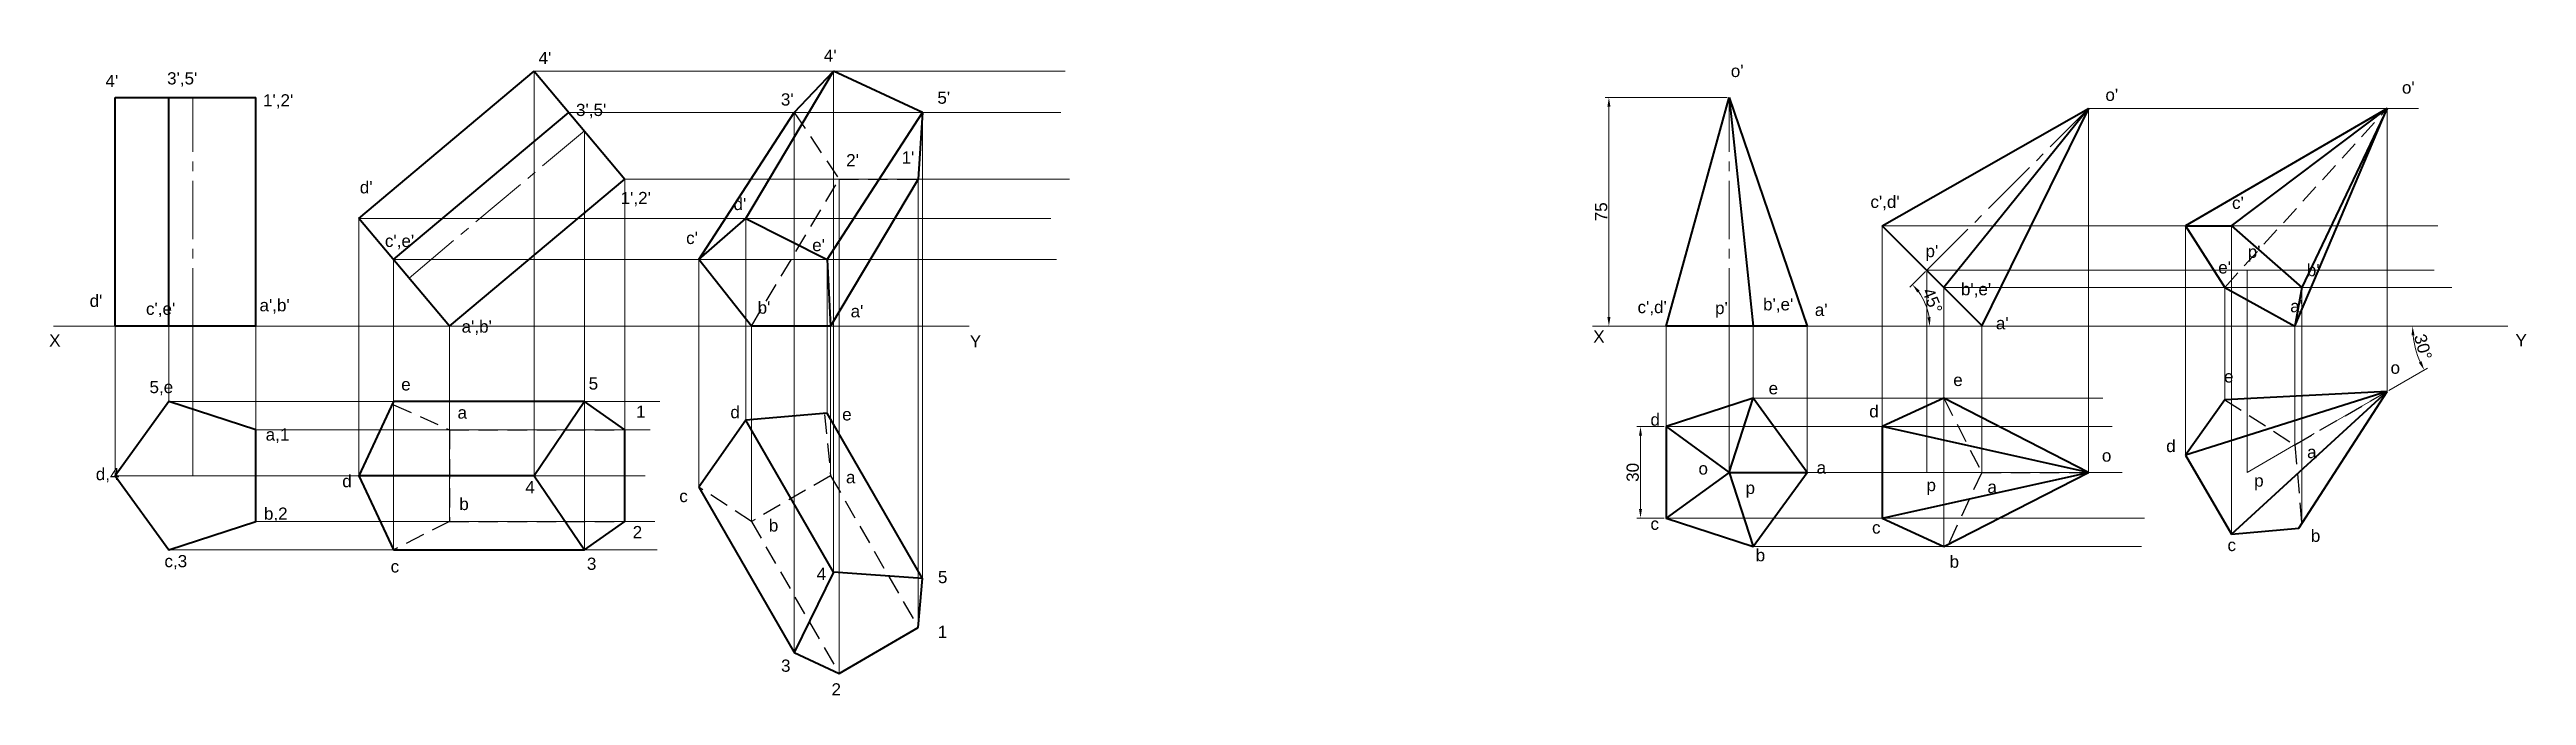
# Model space of a CAD drawing. Header units: millimetres. Extents: x 1 to 7224, y -410 to 206.
# Drawn here: x 6412 to 7224, y -20 to 192 of the extents above; entities that cross this region are included whole.
import ezdxf

# ---------------------------------------------------------------- set-up
doc = ezdxf.new("R2010")
doc.units = ezdxf.units.MM
doc.linetypes.add('CENTER2', pattern=[28.575, 19.05, -3.175, 3.175, -3.175])
doc.linetypes.add('DASHED2', pattern=[9.525, 6.35, -3.175])
for name, color, linetype, lineweight in [('Centre line', 1, 'CENTER2', 20), ('Dim n hatch', 6, 'Continuous', 20), ('Hidden', 3, 'DASHED2', 30), ('Object', 2, 'Continuous', 40), ('Projection', 5, 'Continuous', 5)]:
    doc.layers.add(name, color=color, linetype=linetype, lineweight=lineweight)
doc.styles.get("Standard").update_dxf_attribs({"font": 'arial.ttf', "height": 4})
doc.dimstyles.new('ISO-25', dxfattribs={"dimtxt": 3, "dimasz": 3, "dimexe": 1.25, "dimexo": 0.625, "dimgap": 0.5, "dimtad": 1, "dimdec": 0, "dimtxsty": 'Standard', "dimcen": 2.5, "dimclrd": 256, "dimclre": 256, "dimclrt": 256, "dimadec": 0, "dimazin": 0, "dimtfac": 1, "dimtdec": 0, "dimtmove": 0, "dimatfit": 2, "dimfxl": 1, "dimlwd": -1, "dimlwe": -1, "dimarcsym": 0})

msp = doc.modelspace()

# ---------------------------------------------------------------- texts
at = {"layer": 'Dim n hatch'}
for s, p in [("4'", (6572.58, 186.91)), ("4'", (6666.06, 187.68)), ("o'", (6963.23, 182.67)), ("4'", (6430.69, 179.37)), ("3',5'", (6450.88, 180.24)), ("o'", (7085.98, 174.84)), ("o'", (7183.13, 177.23)), ("1',2'", (6482.31, 173.03)), ("3',5'", (6584.87, 169.89)), ("3'", (6651.99, 173.33)), ("5'", (6703.27, 173.92)), ("2'", (6673.38, 153.42)), ("1'", (6691.55, 154.3)), ("d'", (6514.02, 144.55)), ("1',2'", (6599.49, 141.03)), ("d'", (6636.46, 139.08)), ("c',d'", (7008.98, 139.77)), ("c'", (7127.47, 139.45)), ("c',e'", (6522.25, 126.98)), ("c'", (6620.94, 127.95)), ("e'", (6662.25, 125.61)), ("p'", (7027.03, 123.64)), ("e'", (7122.94, 118.3)), ("p'", (7132.62, 123.43)), ("b',e'", (7038.64, 111.16)), ("b'", (7151.98, 117.39)), ("d'", (6425.5, 107.34)), ("c',e'", (6443.96, 104.74)), ("a',b'", (6481.16, 105.9)), ("b'", (6644.38, 105.12)), ("a'", (6674.85, 103.95)), ("c',d'", (6932.68, 105.3)), ("p'", (6958.08, 105)), ("b',e'", (6973.81, 106.21)), ("a'", (6990.75, 104.39)), ("a'", (7146.53, 105.6)), ('X', (6412.24, 94.37)), ("a',b'", (6547.38, 98.92)), ('Y', (6713.88, 94.08)), ('X', (6918.16, 95.63)), ("a'", (7050.09, 100.02)), ('Y', (7220.34, 94.42)), ('5,e', (6445.11, 79.1)), ('e', (6527.59, 79.97)), ('5', (6589.01, 80.25)), ('e', (6975.63, 78.7)), ('e', (7036.12, 81.42)), ('e', (7124.84, 82.56)), ('o', (7179.41, 85.44)), ('a', (6546.04, 70.75)), ('1', (6604.58, 71.03)), ('d', (6635.45, 70.86)), ('e', (6672.07, 70.15)), ('d', (7008.6, 71.15)), ('a,1', (6483.18, 63.54)), ('d', (6936.91, 68.43)), ('o', (7084.82, 56.64)), ('d', (7105.89, 59.78)), ('a', (7152.06, 57.79)), ('d,4', (6427.52, 50.58)), ('d', (6508.27, 48.27)), ('4', (6568.25, 46.25)), ('a', (6673.31, 49.56)), ('o', (6952.64, 52.41)), ('p', (6968.07, 46.06)), ('a', (6991.36, 52.71)), ('p', (7027.35, 46.97)), ('a', (7047.32, 46.37)), ('p', (7134.72, 48.44)), ('b,2', (6482.6, 37.61)), ('b', (6546.62, 40.78)), ('c', (6618.71, 43.38)), ('2', (6603.43, 31.56)), ('b', (6648.05, 33.75)), ('c', (6936.91, 34.28)), ('c', (7009.51, 33.07)), ('b', (7153.29, 30.36)), ('c,3', (6450.01, 22.05)), ('3', (6588.43, 21.19)), ('b', (6971.39, 24)), ('b', (7034.92, 21.88)), ('c', (7125.98, 27.34)), ('c', (6524.13, 20.32)), ('4', (6663.72, 17.88)), ('5', (6703.44, 16.84)), ('1', (6703.41, -1.1)), ('3', (6652.04, -12.2)), ('2', (6668.58, -19.97))]:
    msp.add_text(s, height=4, dxfattribs=at).set_placement(p)

# ---------------------------------------------------------------- blocks, each defined once
blk = doc.blocks.new('*D7')
at = {"layer": 'Defpoints', "color": 0, "transparency": 16777216}
for p in [(7080.47, 172.37), (7027.43, 119.34), (7027.77, 106), (6917.89, 101), (7217.89, 101)]:
    blk.add_point(p, dxfattribs=at)
at = {"layer": 'Dim n hatch', "transparency": 16777216}
blk.add_line((7026.99, 118.9), (7021.88, 113.79), dxfattribs=at)
blk.add_arc((7009.09, 101), 19.33, 8.90007, 36.09993, dxfattribs=at)
for points in [[(7024.33, 112.06), (7025.09, 112.71), (7022.76, 114.67)], [(7028.69, 104.03), (7027.69, 103.95), (7028.43, 101)]]:
    blk.add_solid(points, dxfattribs=at)
at = {"layer": 'Dim n hatch', "transparency": 16777216, "insert": (7029.29, 109.37), "char_height": 4, "attachment_point": 5, "rotation": 292.5}
blk.add_mtext('45°', dxfattribs=at)
blk = doc.blocks.new('*D8')
at = {"layer": 'Defpoints', "color": 0, "transparency": 16777216}
for p in [(6917.89, 101), (7217.89, 101), (7187.06, 96.02), (7178.32, 79.64), (7132.39, 53.13)]:
    blk.add_point(p, dxfattribs=at)
at = {"layer": 'Dim n hatch', "transparency": 16777216}
blk.add_line((7178.86, 79.96), (7191.55, 87.28), dxfattribs=at)
blk.add_arc((7215.31, 101), 28.69, 185.99332, 204.00668, dxfattribs=at)
for points in [[(7186.28, 97.98), (7187.28, 98.03), (7186.62, 101)], [(7189.55, 89.55), (7188.66, 89.1), (7190.46, 86.65)]]:
    blk.add_solid(points, dxfattribs=at)
at = {"layer": 'Dim n hatch', "transparency": 16777216, "insert": (7190.05, 94.23), "char_height": 4, "attachment_point": 5, "rotation": 285}
blk.add_mtext('30°', dxfattribs=at)
blk = doc.blocks.new('*D9')
at = {"layer": 'Defpoints', "color": 0, "transparency": 16777216}
for p in [(6923.3, 176), (6962.7, 176), (6962.7, 101)]:
    blk.add_point(p, dxfattribs=at)
at = {"layer": 'Dim n hatch', "transparency": 16777216}
for p, q in [((6962.07, 176), (6922.05, 176)), ((6923.3, 104), (6923.3, 173)), ((6962.07, 101), (6922.05, 101))]:
    blk.add_line(p, q, dxfattribs=at)
for points in [[(6922.8, 173), (6923.8, 173), (6923.3, 176)], [(6922.8, 104), (6923.8, 104), (6923.3, 101)]]:
    blk.add_solid(points, dxfattribs=at)
at = {"layer": 'Dim n hatch', "transparency": 16777216, "insert": (6920.77, 138.5), "char_height": 4, "attachment_point": 5, "rotation": 90}
blk.add_mtext('75', dxfattribs=at)
blk = doc.blocks.new('*D10')
at = {"layer": 'Defpoints', "color": 0, "transparency": 16777216}
for p in [(6942.05, 68.13), (6933.65, 38.13), (6942.05, 38.13)]:
    blk.add_point(p, dxfattribs=at)
at = {"layer": 'Dim n hatch', "transparency": 16777216}
for p, q in [((6941.43, 68.13), (6932.4, 68.13)), ((6933.65, 65.13), (6933.65, 41.13)), ((6941.43, 38.13), (6932.4, 38.13))]:
    blk.add_line(p, q, dxfattribs=at)
for points in [[(6933.15, 65.13), (6934.15, 65.13), (6933.65, 68.13)], [(6933.15, 41.13), (6934.15, 41.13), (6933.65, 38.13)]]:
    blk.add_solid(points, dxfattribs=at)
at = {"layer": 'Dim n hatch', "transparency": 16777216, "insert": (6931.11, 53.13), "char_height": 4, "attachment_point": 5, "rotation": 90}
blk.add_mtext('30', dxfattribs=at)

# ---------------------------------------------------------------- dimensions: what is measured, and where the dimension line sits
at = {"layer": 'Dim n hatch'}
for base, line2, picture, middle in [((7027.77, 106), ((7027.43, 119.34), (7080.47, 172.37)), '*D7', (7029.29, 109.37)), ((7187.06, 96.02), ((7132.39, 53.13), (7178.32, 79.64)), '*D8', (7190.05, 94.23))]:
    dim = msp.add_angular_dim_2l(base=base, line1=((6917.89, 101), (7217.89, 101)), line2=line2, dimstyle='ISO-25', dxfattribs=at)
    dim.commit()
    dim.dimension.update_dxf_attribs({"geometry": picture, "text_midpoint": middle})
for base, p1, p2, picture, middle in [((6923.3, 176), (6962.7, 101), (6962.7, 176), '*D9', (6920.77, 138.5)), ((6933.65, 38.13), (6942.05, 68.13), (6942.05, 38.13), '*D10', (6931.11, 53.13))]:
    dim = msp.add_linear_dim(base=base, p1=p1, p2=p2, angle=90, dimstyle='ISO-25', dxfattribs=at)
    dim.commit()
    dim.dimension.update_dxf_attribs({"geometry": picture, "text_midpoint": middle})

# ---------------------------------------------------------------- linework, layer by layer
at = {"layer": 'Centre line'}
for p, q in [((6459.36, 101), (6459.36, 176)), ((6962.7, 101), (6962.7, 176)), ((7027.43, 119.34), (7080.47, 172.37)), ((6530.15, 116.81), (6587.6, 165.02)), ((7132.39, 53.13), (7178.32, 79.64)), ((7027.43, 53.13), (7080.47, 53.13))]:
    msp.add_line(p, q, dxfattribs=at)
at = {"layer": 'Dim n hatch'}
for p, q in [((6600.87, 37.03), (6600.87, 67.03)), ((6671.04, -12.72), (6697.02, 2.28))]:
    msp.add_line(p, q, dxfattribs=at)
at = {"layer": 'Hidden'}
for p, q in [((6656.38, 171.06), (6671.04, 149.21)), ((7125.09, 113.76), (7178.32, 172.37)), ((6642.32, 101), (6671.04, 149.21)), ((6671.04, 149.21), (6697.02, 149.21)), ((6525.08, 75.31), (6543.42, 67.03)), ((7033.01, 77.4), (7045.48, 53.13)), ((7125.09, 76.93), (7148.02, 62.15)), ((7148.02, 62.15), (7178.32, 79.64)), ((6543.42, 67.03), (6543.42, 37.03)), ((6543.42, 67.03), (6600.87, 67.03)), ((6666.3, 72.05), (6668.3, 52.03)), ((7148.02, 62.15), (7150.4, 35.5)), ((6668.3, 52.03), (6642.32, 37.03)), ((6668.3, 52.03), (6697.02, 2.28)), ((7045.48, 53.13), (7034.21, 28.86)), ((7045.48, 53.13), (7080.47, 53.13)), ((6642.32, 37.03), (6625.12, 48.28)), ((6543.42, 37.03), (6525.08, 27.76)), ((6543.42, 37.03), (6600.87, 37.03)), ((6642.32, 37.03), (6671.04, -12.72))]:
    msp.add_line(p, q, dxfattribs=at)
at = {"layer": 'Object'}
for p, q in [((6513.75, 136.36), (6571.2, 184.57)), ((6571.2, 184.57), (6600.87, 149.21)), ((6640.47, 136.36), (6669.2, 184.57)), ((6656.38, 171.06), (6669.2, 184.57)), ((6698.42, 171.06), (6669.2, 184.57)), ((6433.84, 101), (6433.84, 176)), ((6433.84, 176), (6480.01, 176)), ((6451.47, 101), (6451.47, 176)), ((6480.01, 101), (6480.01, 176)), ((6525.08, 122.86), (6582.53, 171.06)), ((6625.12, 122.86), (6656.38, 171.06)), ((6667.16, 122.86), (6698.42, 171.06)), ((6698.42, 171.06), (6697.02, 149.21)), ((6942.05, 101), (6962.7, 176)), ((6962.7, 176), (6988.22, 101)), ((6962.7, 176), (6970.58, 101)), ((7012.83, 133.94), (7080.47, 172.37)), ((7080.47, 172.37), (7033.01, 113.76)), ((7080.47, 172.37), (7045.48, 101.29)), ((7178.32, 172.37), (7112.25, 133.94)), ((7127.25, 133.94), (7178.32, 172.37)), ((7148.02, 101), (7178.32, 172.37)), ((7178.32, 172.37), (7150.32, 113.76)), ((6543.42, 101), (6600.87, 149.21)), ((6697.02, 149.21), (6668.3, 101)), ((6543.42, 101), (6513.75, 136.36)), ((6625.12, 122.86), (6640.47, 136.36)), ((6640.47, 136.36), (6667.16, 122.86)), ((7045.48, 101.29), (7012.83, 133.94)), ((7112.25, 133.94), (7125.09, 113.76)), ((7112.25, 133.94), (7127.25, 133.94)), ((7127.25, 133.94), (7150.32, 113.76)), ((6642.32, 101), (6625.12, 122.86)), ((6667.16, 122.86), (6668.3, 101)), ((7125.09, 113.76), (7148.02, 101)), ((7150.32, 113.76), (7148.02, 101)), ((6480.01, 101), (6433.84, 101)), ((6668.3, 101), (6642.32, 101)), ((6988.22, 101), (6942.05, 101)), ((6525.08, 76.3), (6513.75, 52.03)), ((6587.6, 76.3), (6525.08, 76.3)), ((6587.6, 76.3), (6571.2, 52.03)), ((6600.87, 67.03), (6587.6, 76.3)), ((6962.7, 53.13), (6970.58, 77.4)), ((7033.01, 77.4), (7012.83, 68.13)), ((7080.47, 53.13), (7033.01, 77.4)), ((7178.32, 79.64), (7112.25, 58.82)), ((7125.09, 76.93), (7112.25, 58.82)), ((7178.32, 79.64), (7125.09, 76.93)), ((7127.25, 32.84), (7178.32, 79.64)), ((7149.36, 34.9), (7178.32, 79.64)), ((6600.87, 37.03), (6600.87, 67.03)), ((6640.47, 70.23), (6625.12, 48.28)), ((6667.16, 72.55), (6640.47, 70.23)), ((6669.2, 20.48), (6640.47, 70.23)), ((6698.42, 18.41), (6667.16, 72.55)), ((6942.05, 68.13), (6962.7, 53.13)), ((7012.83, 68.13), (7012.83, 38.13)), ((7080.47, 53.13), (7012.83, 68.13)), ((7112.25, 58.82), (7127.25, 32.84)), ((6513.75, 52.03), (6525.08, 27.76)), ((6571.2, 52.03), (6513.75, 52.03)), ((6571.2, 52.03), (6587.6, 27.76)), ((6962.7, 53.13), (6942.05, 38.13)), ((6962.7, 53.13), (6970.58, 28.86)), ((6962.7, 53.13), (6988.22, 53.13)), ((7012.83, 38.13), (7080.47, 53.13)), ((7033.01, 28.86), (7080.47, 53.13)), ((6625.12, 48.28), (6656.38, -5.87)), ((6587.6, 27.76), (6600.87, 37.03)), ((7012.83, 38.13), (7033.01, 28.86)), ((7127.25, 32.84), (7149.36, 34.9)), ((6525.08, 27.76), (6587.6, 27.76)), ((6669.2, 20.48), (6656.38, -5.87)), ((6698.42, 18.41), (6669.2, 20.48)), ((6697.02, 2.28), (6698.42, 18.41)), ((6671.04, -12.72), (6697.02, 2.28)), ((6656.38, -5.87), (6671.04, -12.72))]:
    msp.add_line(p, q, dxfattribs=at)
for points in [[(6480.01, 37.03), (6480.01, 67.03), (6451.47, 76.3), (6433.84, 52.03), (6451.47, 27.76)], [(6942.05, 68.13), (6942.05, 38.13), (6970.58, 28.86), (6988.22, 53.13), (6970.58, 77.4)]]:
    msp.add_lwpolyline(points, close=True, dxfattribs=at)
at = {"layer": 'Projection'}
for p, q in [((6571.2, 184.57), (6571.2, 52.03)), ((6571.2, 184.57), (6745.13, 184.57)), ((6669.2, 20.48), (6669.2, 184.57)), ((6582.53, 171.06), (6743.73, 171.06)), ((6656.38, -5.87), (6656.38, 171.06)), ((6698.42, 18.41), (6698.42, 171.06)), ((7080.47, 172.37), (7080.47, 53.13)), ((7080.47, 172.37), (7188.58, 172.37)), ((7178.32, 79.64), (7178.32, 172.37)), ((6587.6, 165.02), (6587.6, 27.76)), ((6600.87, 149.21), (6600.87, 37.03)), ((6600.87, 149.21), (6746.53, 149.21)), ((6671.04, -12.72), (6671.04, 149.21)), ((6697.02, 2.28), (6697.02, 149.21)), ((6513.75, 136.36), (6513.75, 52.03)), ((6513.75, 136.36), (6740.46, 136.36)), ((6640.47, 70.23), (6640.47, 136.36)), ((7012.83, 133.94), (7012.83, 38.13)), ((7012.83, 133.94), (7194.93, 133.94)), ((7112.25, 58.82), (7112.25, 133.94)), ((7127.25, 32.84), (7127.25, 133.94)), ((6525.08, 122.86), (6525.08, 27.76)), ((6525.08, 122.86), (6742.33, 122.86)), ((6625.12, 48.28), (6625.12, 122.86)), ((6667.16, 72.55), (6667.16, 122.86)), ((7027.43, 119.34), (7027.43, 53.13)), ((7027.43, 119.34), (7193.72, 119.34)), ((7033.01, 113.76), (7033.01, 28.86)), ((7033.01, 113.76), (7199.47, 113.76)), ((7125.09, 76.93), (7125.09, 113.76)), ((7132.39, 53.13), (7132.39, 119.34)), ((7150.32, 36.38), (7150.32, 113.76)), ((6413.68, 101), (6713.68, 101)), ((6433.84, 52.03), (6433.84, 101)), ((6451.47, 76.3), (6451.47, 101)), ((6459.36, 52.03), (6459.36, 101)), ((6480.01, 67.03), (6480.01, 101)), ((6543.42, 101), (6543.42, 37.03)), ((6642.32, 37.03), (6642.32, 101)), ((6668.3, 52.03), (6668.3, 101)), ((6917.89, 101), (7217.89, 101)), ((6942.05, 68.13), (6942.05, 101)), ((6962.7, 53.13), (6962.7, 101)), ((6970.58, 77.4), (6970.58, 101)), ((6988.22, 53.13), (6988.22, 101)), ((7045.48, 101.29), (7045.48, 53.13)), ((7148.02, 62.15), (7148.02, 101)), ((6451.47, 76.3), (6612.37, 76.3)), ((6970.58, 77.4), (7085.13, 77.4)), ((6480.01, 67.03), (6609.2, 67.03)), ((6942.05, 68.13), (7088.15, 68.13)), ((6433.84, 52.03), (6607.47, 52.03)), ((6988.22, 53.13), (7091.48, 53.13)), ((6480.01, 37.03), (6610.64, 37.03)), ((6942.05, 38.13), (7098.74, 38.13)), ((6451.47, 27.76), (6611.5, 27.76)), ((6970.58, 28.86), (7097.83, 28.86))]:
    msp.add_line(p, q, dxfattribs=at)

msp.set_redraw_order([(e.dxf.handle, doc.entitydb.next_handle()) for e in msp.query("TEXT MTEXT ATTDEF DIMENSION ARC_DIMENSION")])  # texts and dimensions are drawn at this point

doc.saveas('drawing.dxf')
